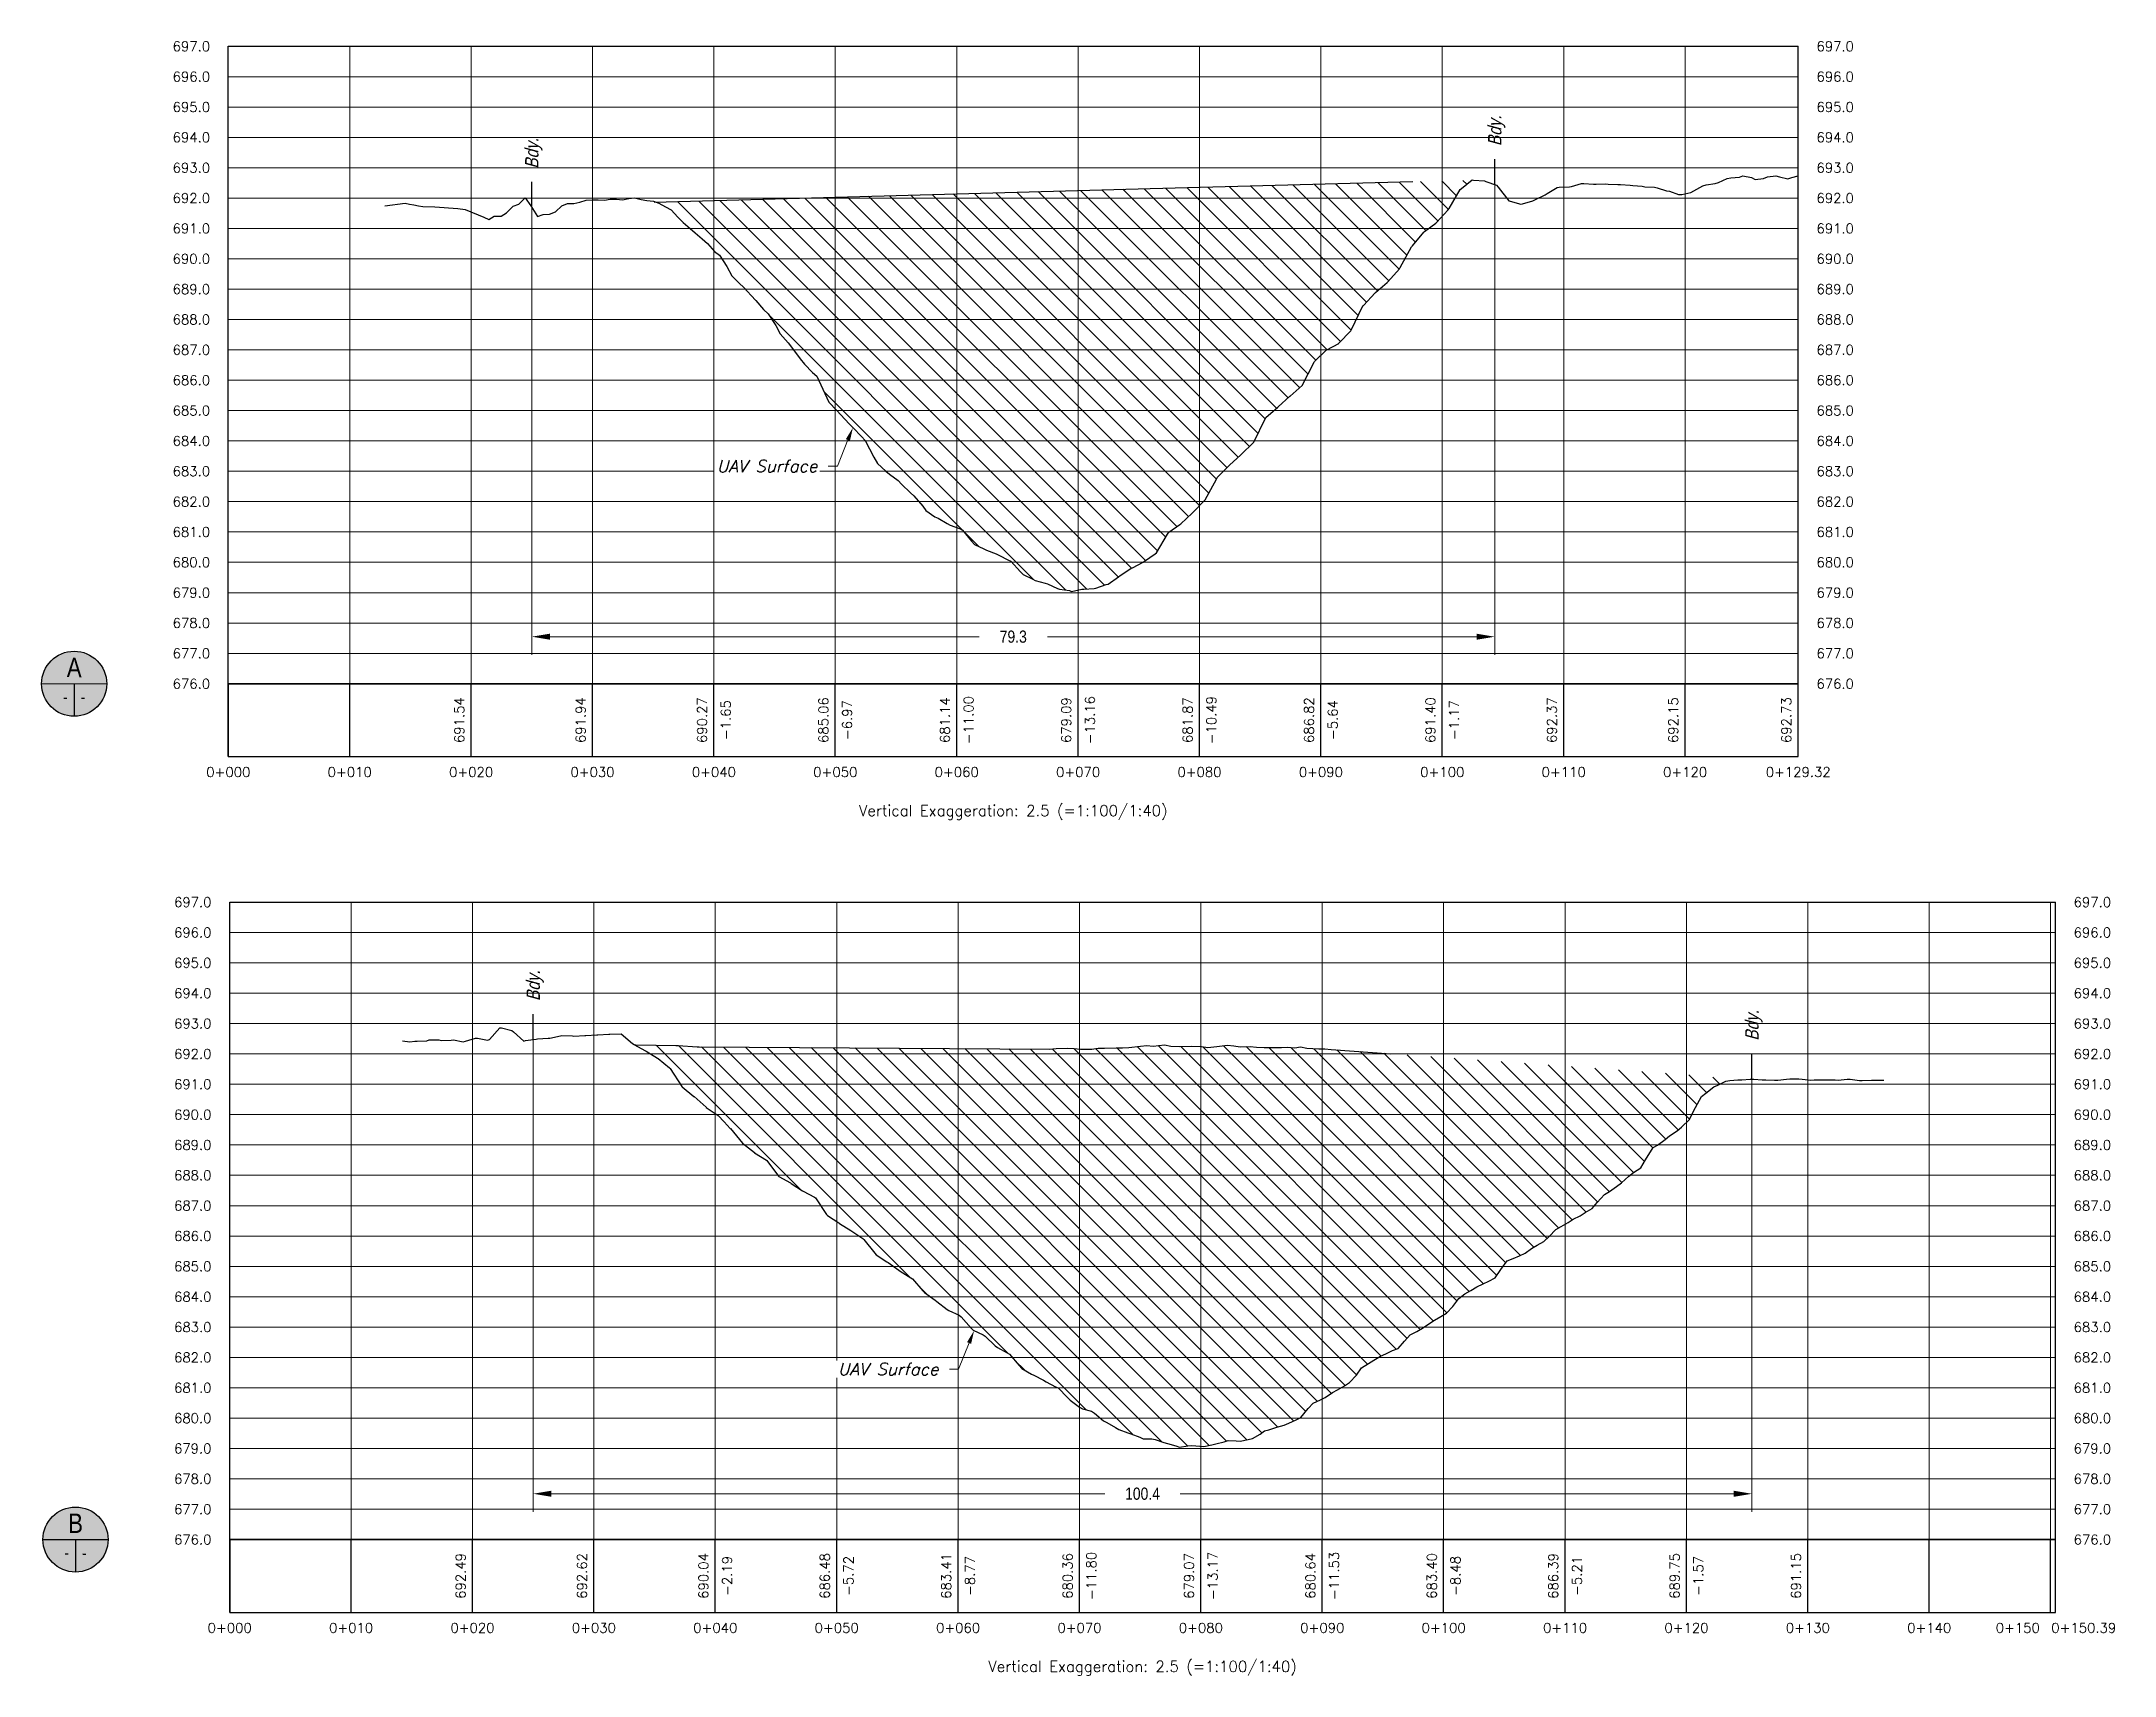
# Model space of a CAD drawing. Extents: x 568794 to 572742, y 6215751 to 6219176.
# Drawn here: x 570340.9 to 570511.6, y 6215913.1 to 6216047.6 of the extents above; entities that cross this region are included whole.
import ezdxf
from ezdxf import colors
from ezdxf.entities.mleader import LeaderData, LeaderLine
from ezdxf.enums import TextEntityAlignment as Align
from ezdxf.math import Vec2, Vec3

# ---------------------------------------------------------------- set-up
doc = ezdxf.new("R2010")
doc.units = 0
doc.header["$LTSCALE"] = 5
doc.header["$PDSIZE"] = 0.5
doc.linetypes.add('DASHED', pattern=[19.05, 12.7, -6.35])
doc.linetypes.add('foc-LSD', pattern=[8, 5, -3])
doc.layers.get('Defpoints').update_dxf_attribs({"color": 9})
for name, color, linetype in [('C-ROAD-CORR-PATT', 150, 'Continuous'), ('C-ROAD-PROF', 1, 'DASHED'), ('C-ROAD-PROF-GRID-MAJR', 8, 'Continuous'), ('C-ROAD-PROF-TEXT', 250, 'Continuous'), ('C-ROAD-PROF-TICK', 7, 'Continuous'), ('C-ROAD-PROF-TITL', 11, 'Continuous'), ('C-ROAD-PROF-TTLB', 5, 'Continuous'), ('M-DESIGN', 250, 'Continuous'), ('M-DETAILS', 250, 'Continuous')]:
    doc.layers.add(name, color=color, linetype=linetype)
doc.styles.add('mapping1', font='calibri.ttf')
doc.styles.add('SIMPLEX', font='ARIALN.TTF')
doc.styles.get("Standard").update_dxf_attribs({"font": 'ARIALN.TTF'})
doc.dimstyles.new('M-PROFILE', dxfattribs={"dimscale": 5, "dimtxt": 0.45, "dimasz": 0.4, "dimexe": 0.2, "dimexo": 0, "dimgap": 0.35, "dimtad": 0, "dimdec": 1, "dimzin": 0, "dimdsep": 46, "dimtxsty": 'SIMPLEX', "dimcen": 0.1, "dimclrd": 256, "dimclre": 256, "dimclrt": 256, "dimaunit": 1, "dimadec": 4, "dimazin": 0, "dimtfac": 0.06, "dimtdec": 1, "dimtofl": 0, "dimtmove": 0, "dimatfit": 1, "dimldrblk": 'NONE', "dimfxl": 0.2, "dimtolj": 1, "dimtzin": 0, "dimlwd": 15, "dimlwe": 15, "dimarcsym": 0})

msp = doc.modelspace()

# ---------------------------------------------------------------- texts
at = {"layer": 'C-ROAD-PROF-TEXT', "color": 250, "linetype": 'Continuous', "lineweight": -3, "char_height": 0.79964}
for s, insert, attachment_point in [('{\\Fsimplex.shx|c0;697.0}', (570354.768, 6216047.235), 6), ('{\\Fsimplex.shx|c0;\\C18;\\c0;697.0}', (570487.03, 6216047.235), 4), ('{\\Fsimplex.shx|c0;696.0}', (570354.768, 6216044.737), 6), ('{\\Fsimplex.shx|c0;\\C18;\\c0;696.0}', (570487.03, 6216044.737), 4), ('{\\Fsimplex.shx|c0;695.0}', (570354.768, 6216042.238), 6), ('{\\Fsimplex.shx|c0;\\C18;\\c0;695.0}', (570487.03, 6216042.238), 4), ('{\\Fsimplex.shx|c0;694.0}', (570354.768, 6216039.739), 6), ('{\\Fsimplex.shx|c0;\\C18;\\c0;694.0}', (570487.03, 6216039.739), 4), ('{\\Fsimplex.shx|c0;693.0}', (570354.768, 6216037.24), 6), ('{\\Fsimplex.shx|c0;\\C18;\\c0;693.0}', (570487.03, 6216037.24), 4), ('{\\Fsimplex.shx|c0;692.0}', (570354.768, 6216034.741), 6), ('{\\Fsimplex.shx|c0;\\C18;\\c0;692.0}', (570487.03, 6216034.741), 4), ('{\\Fsimplex.shx|c0;691.0}', (570354.768, 6216032.242), 6), ('{\\Fsimplex.shx|c0;\\C18;\\c0;691.0}', (570487.03, 6216032.242), 4), ('{\\Fsimplex.shx|c0;690.0}', (570354.768, 6216029.743), 6), ('{\\Fsimplex.shx|c0;\\C18;\\c0;690.0}', (570487.03, 6216029.743), 4), ('{\\Fsimplex.shx|c0;689.0}', (570354.768, 6216027.244), 6), ('{\\Fsimplex.shx|c0;\\C18;\\c0;689.0}', (570487.03, 6216027.244), 4), ('{\\Fsimplex.shx|c0;688.0}', (570354.768, 6216024.745), 6), ('{\\Fsimplex.shx|c0;\\C18;\\c0;688.0}', (570487.03, 6216024.745), 4), ('{\\Fsimplex.shx|c0;687.0}', (570354.768, 6216022.247), 6), ('{\\Fsimplex.shx|c0;\\C18;\\c0;687.0}', (570487.03, 6216022.247), 4), ('{\\Fsimplex.shx|c0;686.0}', (570354.768, 6216019.748), 6), ('{\\Fsimplex.shx|c0;\\C18;\\c0;686.0}', (570487.03, 6216019.748), 4), ('{\\Fsimplex.shx|c0;685.0}', (570354.768, 6216017.249), 6), ('{\\Fsimplex.shx|c0;\\C18;\\c0;685.0}', (570487.03, 6216017.249), 4), ('{\\Fsimplex.shx|c0;684.0}', (570354.768, 6216014.75), 6), ('{\\Fsimplex.shx|c0;\\C18;\\c0;684.0}', (570487.03, 6216014.75), 4), ('{\\Fsimplex.shx|c0;683.0}', (570354.768, 6216012.251), 6), ('{\\Fsimplex.shx|c0;\\C18;\\c0;683.0}', (570487.03, 6216012.251), 4), ('{\\Fsimplex.shx|c0;682.0}', (570354.768, 6216009.752), 6), ('{\\Fsimplex.shx|c0;\\C18;\\c0;682.0}', (570487.03, 6216009.752), 4), ('{\\Fsimplex.shx|c0;681.0}', (570354.768, 6216007.253), 6), ('{\\Fsimplex.shx|c0;\\C18;\\c0;681.0}', (570487.03, 6216007.253), 4), ('{\\Fsimplex.shx|c0;680.0}', (570354.768, 6216004.754), 6), ('{\\Fsimplex.shx|c0;\\C18;\\c0;680.0}', (570487.03, 6216004.754), 4), ('{\\Fsimplex.shx|c0;679.0}', (570354.768, 6216002.255), 6), ('{\\Fsimplex.shx|c0;\\C18;\\c0;679.0}', (570487.03, 6216002.255), 4), ('{\\Fsimplex.shx|c0;678.0}', (570354.768, 6215999.757), 6), ('{\\Fsimplex.shx|c0;\\C18;\\c0;678.0}', (570487.03, 6215999.757), 4), ('{\\Fsimplex.shx|c0;677.0}', (570354.768, 6215997.258), 6), ('{\\Fsimplex.shx|c0;\\C18;\\c0;677.0}', (570487.03, 6215997.258), 4), ('{\\Fsimplex.shx|c0;676.0}', (570354.768, 6215994.759), 6), ('{\\Fsimplex.shx|c0;\\C18;\\c0;676.0}', (570487.03, 6215994.759), 4), ('{\\Fsimplex.shx|c0;0+000}', (570356.268, 6215987.887), 2), ('{\\Fsimplex.shx|c0;0+010}', (570366.263, 6215987.887), 2), ('{\\Fsimplex.shx|c0;0+020}', (570376.259, 6215987.887), 2), ('{\\Fsimplex.shx|c0;0+030}', (570386.254, 6215987.887), 2), ('{\\Fsimplex.shx|c0;0+040}', (570396.25, 6215987.887), 2), ('{\\Fsimplex.shx|c0;0+050}', (570406.246, 6215987.887), 2), ('{\\Fsimplex.shx|c0;0+060}', (570416.241, 6215987.887), 2), ('{\\Fsimplex.shx|c0;0+070}', (570426.237, 6215987.887), 2), ('{\\Fsimplex.shx|c0;0+080}', (570436.232, 6215987.887), 2), ('{\\Fsimplex.shx|c0;0+090}', (570446.228, 6215987.887), 2), ('{\\Fsimplex.shx|c0;0+100}', (570456.223, 6215987.887), 2), ('{\\Fsimplex.shx|c0;0+110}', (570466.219, 6215987.887), 2), ('{\\Fsimplex.shx|c0;0+120}', (570476.214, 6215987.887), 2), ('{\\Fsimplex.shx|c0;0+129.32}', (570485.53, 6215987.887), 2), ('{\\Fsimplex.shx|c0;697.0}', (570354.881, 6215976.777), 6), ('{\\Fsimplex.shx|c0;\\C18;\\c0;697.0}', (570508.208, 6215976.777), 4), ('{\\Fsimplex.shx|c0;696.0}', (570354.881, 6215974.278), 6), ('{\\Fsimplex.shx|c0;\\C18;\\c0;696.0}', (570508.208, 6215974.278), 4), ('{\\Fsimplex.shx|c0;695.0}', (570354.881, 6215971.78), 6), ('{\\Fsimplex.shx|c0;\\C18;\\c0;695.0}', (570508.208, 6215971.78), 4), ('{\\Fsimplex.shx|c0;694.0}', (570354.881, 6215969.281), 6), ('{\\Fsimplex.shx|c0;\\C18;\\c0;694.0}', (570508.208, 6215969.281), 4), ('{\\Fsimplex.shx|c0;693.0}', (570354.881, 6215966.782), 6), ('{\\Fsimplex.shx|c0;\\C18;\\c0;693.0}', (570508.208, 6215966.782), 4), ('{\\Fsimplex.shx|c0;692.0}', (570354.881, 6215964.283), 6), ('{\\Fsimplex.shx|c0;\\C18;\\c0;692.0}', (570508.208, 6215964.283), 4), ('{\\Fsimplex.shx|c0;691.0}', (570354.881, 6215961.784), 6), ('{\\Fsimplex.shx|c0;\\C18;\\c0;691.0}', (570508.208, 6215961.784), 4), ('{\\Fsimplex.shx|c0;690.0}', (570354.881, 6215959.285), 6), ('{\\Fsimplex.shx|c0;\\C18;\\c0;690.0}', (570508.208, 6215959.285), 4), ('{\\Fsimplex.shx|c0;689.0}', (570354.881, 6215956.786), 6), ('{\\Fsimplex.shx|c0;\\C18;\\c0;689.0}', (570508.208, 6215956.786), 4), ('{\\Fsimplex.shx|c0;688.0}', (570354.881, 6215954.287), 6), ('{\\Fsimplex.shx|c0;\\C18;\\c0;688.0}', (570508.208, 6215954.287), 4), ('{\\Fsimplex.shx|c0;687.0}', (570354.881, 6215951.788), 6), ('{\\Fsimplex.shx|c0;\\C18;\\c0;687.0}', (570508.208, 6215951.788), 4), ('{\\Fsimplex.shx|c0;686.0}', (570354.881, 6215949.29), 6), ('{\\Fsimplex.shx|c0;\\C18;\\c0;686.0}', (570508.208, 6215949.29), 4), ('{\\Fsimplex.shx|c0;685.0}', (570354.881, 6215946.791), 6), ('{\\Fsimplex.shx|c0;\\C18;\\c0;685.0}', (570508.208, 6215946.791), 4), ('{\\Fsimplex.shx|c0;684.0}', (570354.881, 6215944.292), 6), ('{\\Fsimplex.shx|c0;\\C18;\\c0;684.0}', (570508.208, 6215944.292), 4), ('{\\Fsimplex.shx|c0;683.0}', (570354.881, 6215941.793), 6), ('{\\Fsimplex.shx|c0;\\C18;\\c0;683.0}', (570508.208, 6215941.793), 4), ('{\\Fsimplex.shx|c0;682.0}', (570354.881, 6215939.294), 6), ('{\\Fsimplex.shx|c0;\\C18;\\c0;682.0}', (570508.208, 6215939.294), 4), ('{\\Fsimplex.shx|c0;681.0}', (570354.881, 6215936.795), 6), ('{\\Fsimplex.shx|c0;\\C18;\\c0;681.0}', (570508.208, 6215936.795), 4), ('{\\Fsimplex.shx|c0;680.0}', (570354.881, 6215934.296), 6), ('{\\Fsimplex.shx|c0;\\C18;\\c0;680.0}', (570508.208, 6215934.296), 4), ('{\\Fsimplex.shx|c0;679.0}', (570354.881, 6215931.797), 6), ('{\\Fsimplex.shx|c0;\\C18;\\c0;679.0}', (570508.208, 6215931.797), 4), ('{\\Fsimplex.shx|c0;678.0}', (570354.881, 6215929.299), 6), ('{\\Fsimplex.shx|c0;\\C18;\\c0;678.0}', (570508.208, 6215929.299), 4), ('{\\Fsimplex.shx|c0;677.0}', (570354.881, 6215926.8), 6), ('{\\Fsimplex.shx|c0;\\C18;\\c0;677.0}', (570508.208, 6215926.8), 4), ('{\\Fsimplex.shx|c0;676.0}', (570354.881, 6215924.301), 6), ('{\\Fsimplex.shx|c0;\\C18;\\c0;676.0}', (570508.208, 6215924.301), 4), ('{\\Fsimplex.shx|c0;0+000}', (570356.381, 6215917.429), 2), ('{\\Fsimplex.shx|c0;0+010}', (570366.376, 6215917.429), 2), ('{\\Fsimplex.shx|c0;0+020}', (570376.372, 6215917.429), 2), ('{\\Fsimplex.shx|c0;0+030}', (570386.368, 6215917.429), 2), ('{\\Fsimplex.shx|c0;0+040}', (570396.363, 6215917.429), 2), ('{\\Fsimplex.shx|c0;0+050}', (570406.359, 6215917.429), 2), ('{\\Fsimplex.shx|c0;0+060}', (570416.354, 6215917.429), 2), ('{\\Fsimplex.shx|c0;0+070}', (570426.35, 6215917.429), 2), ('{\\Fsimplex.shx|c0;0+080}', (570436.345, 6215917.429), 2), ('{\\Fsimplex.shx|c0;0+090}', (570446.341, 6215917.429), 2), ('{\\Fsimplex.shx|c0;0+100}', (570456.336, 6215917.429), 2), ('{\\Fsimplex.shx|c0;0+110}', (570466.332, 6215917.429), 2), ('{\\Fsimplex.shx|c0;0+120}', (570476.327, 6215917.429), 2), ('{\\Fsimplex.shx|c0;0+130}', (570486.323, 6215917.429), 2), ('{\\Fsimplex.shx|c0;0+140}', (570496.318, 6215917.429), 2), ('{\\Fsimplex.shx|c0;0+150}', (570503.608, 6215917.429), 2), ('{\\Fsimplex.shx|c0;0+150.39}', (570509.038, 6215917.429), 2)]:
    msp.add_mtext(s, dxfattribs=dict(at, insert=insert, attachment_point=attachment_point))
at = {"layer": 'C-ROAD-PROF-TEXT', "color": 250, "linetype": 'Continuous', "lineweight": -3, "char_height": 0.79964, "rotation": 90}
for s, insert, attachment_point in [('{\\Fsimplex.shx|c0;691.54}', (570375.684, 6215991.76), 8), ('{\\Fsimplex.shx|c0;691.94}', (570385.68, 6215991.76), 8), ('{\\Fsimplex.shx|c0;690.27}', (570395.675, 6215991.76), 8), ('{\\Fsimplex.shx|c0;685.06}', (570405.671, 6215991.76), 8), ('{\\Fsimplex.shx|c0;681.14}', (570415.666, 6215991.76), 8), ('{\\Fsimplex.shx|c0;-11.00}', (570416.816, 6215991.76), 2), ('{\\Fsimplex.shx|c0;679.09}', (570425.662, 6215991.76), 8), ('{\\Fsimplex.shx|c0;-13.16}', (570426.811, 6215991.76), 2), ('{\\Fsimplex.shx|c0;681.87}', (570435.657, 6215991.76), 8), ('{\\Fsimplex.shx|c0;-10.49}', (570436.807, 6215991.76), 2), ('{\\Fsimplex.shx|c0;686.82}', (570445.653, 6215991.76), 8), ('{\\Fsimplex.shx|c0;691.40}', (570455.648, 6215991.76), 8), ('{\\Fsimplex.shx|c0;692.37}', (570465.644, 6215991.76), 8), ('{\\Fsimplex.shx|c0;692.15}', (570475.64, 6215991.76), 8), ('{\\Fsimplex.shx|c0;692.73}', (570484.955, 6215991.76), 8), ('{\\Fsimplex.shx|c0;-1.65}', (570396.825, 6215991.76), 2), ('{\\Fsimplex.shx|c0;-6.97}', (570406.82, 6215991.76), 2), ('{\\Fsimplex.shx|c0;-5.64}', (570446.802, 6215991.76), 2), ('{\\Fsimplex.shx|c0;-1.17}', (570456.798, 6215991.76), 2), ('{\\Fsimplex.shx|c0;692.49}', (570375.797, 6215921.302), 8), ('{\\Fsimplex.shx|c0;692.62}', (570385.793, 6215921.302), 8), ('{\\Fsimplex.shx|c0;690.04}', (570395.788, 6215921.302), 8), ('{\\Fsimplex.shx|c0;-2.19}', (570396.938, 6215921.302), 2), ('{\\Fsimplex.shx|c0;686.48}', (570405.784, 6215921.302), 8), ('{\\Fsimplex.shx|c0;-5.72}', (570406.933, 6215921.302), 2), ('{\\Fsimplex.shx|c0;683.41}', (570415.779, 6215921.302), 8), ('{\\Fsimplex.shx|c0;-8.77}', (570416.929, 6215921.302), 2), ('{\\Fsimplex.shx|c0;680.36}', (570425.775, 6215921.302), 8), ('{\\Fsimplex.shx|c0;-11.80}', (570426.924, 6215921.302), 2), ('{\\Fsimplex.shx|c0;679.07}', (570435.77, 6215921.302), 8), ('{\\Fsimplex.shx|c0;-13.17}', (570436.92, 6215921.302), 2), ('{\\Fsimplex.shx|c0;680.64}', (570445.766, 6215921.302), 8), ('{\\Fsimplex.shx|c0;-11.53}', (570446.915, 6215921.302), 2), ('{\\Fsimplex.shx|c0;683.40}', (570455.762, 6215921.302), 8), ('{\\Fsimplex.shx|c0;-8.48}', (570456.911, 6215921.302), 2), ('{\\Fsimplex.shx|c0;686.39}', (570465.757, 6215921.302), 8), ('{\\Fsimplex.shx|c0;-5.21}', (570466.907, 6215921.302), 2), ('{\\Fsimplex.shx|c0;689.75}', (570475.753, 6215921.302), 8), ('{\\Fsimplex.shx|c0;-1.57}', (570476.902, 6215921.302), 2), ('{\\Fsimplex.shx|c0;691.15}', (570485.748, 6215921.302), 8)]:
    msp.add_mtext(s, dxfattribs=dict(at, insert=insert, attachment_point=attachment_point))
at = {"layer": 'C-ROAD-PROF-TITL', "color": 250, "linetype": 'Continuous', "lineweight": -3, "char_height": 0.8996, "attachment_point": 2}
for insert in [(570420.899, 6215984.763), (570431.545, 6215914.305)]:
    msp.add_mtext('{\\Fsimplex.shx|c0;\\C18;\\c0;Vertical Exaggeration: 2.5 (=1:100/1:40)}', dxfattribs=dict(at, insert=insert))

# ---------------------------------------------------------------- blocks, each defined once
blk = doc.blocks.new('M-MATCH')
at = {"layer": 'M-DETAILS', "true_color": 0xffffff}
h = blk.add_hatch(color=7, dxfattribs=at)
h.dxf.hatch_style = 1
edge = h.paths.add_edge_path()
edge.add_arc((0, 0), 5.36, 0, 360)
at = {"layer": 'M-DETAILS', "flags": 128}
for points in [[(-5.36, 0), (5.36, 0)], [(0, 0), (0, -5.36)]]:
    blk.add_lwpolyline(points, dxfattribs=at)
at = {"layer": 'M-DETAILS'}
blk.add_circle((0, 0), 5.36, dxfattribs=at)
at = {"style": 'SIMPLEX'}
blk.add_attdef('A', text='', height=3.2, dxfattribs=at).set_placement((0, 2.68), align=Align.MIDDLE_CENTER)
blk.add_attdef('0', text='', height=2, dxfattribs=at).set_placement((-1.08, -2.18), align=Align.MIDDLE_RIGHT)
blk.add_attdef('0', text='', height=2, dxfattribs=at).set_placement((1.08, -2.18), align=Align.MIDDLE_LEFT)
blk = doc.blocks.new('M-FEATURE')
at = {"layer": 'M-DETAILS', "flags": 128}
blk.add_lwpolyline([(0, 0), (0, 4.19)], dxfattribs=at)
at = {"style": 'SIMPLEX', "oblique": 15}
blk.add_attdef('FEATURE', text='', height=2.2, rotation=90, dxfattribs=at).set_placement((0, 6.34), align=Align.MIDDLE_LEFT)
blk = doc.blocks.new('*D440')
at = {"layer": 'Defpoints', "color": 0, "transparency": 16777216}
for p in [(570381.37, 6215965.47), (570481.72, 6215962.2), (570481.72, 6215928.07)]:
    blk.add_point(p, dxfattribs=at)
at = {"layer": 'M-DETAILS', "linetype": 'Continuous', "lineweight": 15, "transparency": 16777216}
for p, q in [((570381.37, 6215965.47), (570381.37, 6215926.57)), ((570481.72, 6215962.2), (570481.72, 6215926.57)), ((570382.87, 6215928.07), (570428.45, 6215928.07)), ((570480.22, 6215928.07), (570434.64, 6215928.07))]:
    blk.add_line(p, q, dxfattribs=at)
at = {"layer": 'M-DETAILS', "transparency": 16777216}
for points in [[(570382.87, 6215928.32), (570382.87, 6215927.82), (570381.37, 6215928.07)], [(570480.22, 6215928.32), (570480.22, 6215927.82), (570481.72, 6215928.07)]]:
    blk.add_solid(points, dxfattribs=at)
at = {"layer": 'M-DETAILS', "lineweight": 20, "transparency": 16777216, "insert": (570431.54, 6215928.07), "char_height": 1, "attachment_point": 5, "style": 'SIMPLEX'}
blk.add_mtext('\\A1;100.4', dxfattribs=at)
blk = doc.blocks.new('_None')
blk = doc.blocks.new('*D441')
at = {"layer": 'Defpoints', "color": 0, "transparency": 16777216}
for p in [(570460.54, 6216035.85), (570381.26, 6216033.99), (570460.54, 6215998.63)]:
    blk.add_point(p, dxfattribs=at)
at = {"layer": 'M-DETAILS', "linetype": 'Continuous', "lineweight": 15, "transparency": 16777216}
for p, q in [((570460.54, 6216035.85), (570460.54, 6215997.13)), ((570381.26, 6216033.99), (570381.26, 6215997.13)), ((570382.76, 6215998.63), (570418.09, 6215998.63)), ((570459.04, 6215998.63), (570423.71, 6215998.63))]:
    blk.add_line(p, q, dxfattribs=at)
at = {"layer": 'M-DETAILS', "transparency": 16777216}
for points in [[(570382.76, 6215998.88), (570382.76, 6215998.38), (570381.26, 6215998.63)], [(570459.04, 6215998.88), (570459.04, 6215998.38), (570460.54, 6215998.63)]]:
    blk.add_solid(points, dxfattribs=at)
at = {"layer": 'M-DETAILS', "lineweight": 20, "transparency": 16777216, "insert": (570420.9, 6215998.63), "char_height": 1, "attachment_point": 5, "style": 'SIMPLEX'}
blk.add_mtext('\\A1;79.3', dxfattribs=at)

# ---------------------------------------------------------------- dimensions: what is measured, and where the dimension line sits
at = {"layer": 'M-DETAILS', "lineweight": 20}
for base, p1, p2, picture, middle in [((570460.541, 6215998.632), (570381.257, 6216033.986), (570460.541, 6216035.849), '*D441', (570420.899, 6215998.632)), ((570481.7198, 6215928.0701), (570381.3697, 6215965.4652), (570481.7198, 6215962.1976), '*D440', (570431.5448, 6215928.0701))]:
    dim = msp.add_linear_dim(base=base, p1=p1, p2=p2, dimstyle='M-PROFILE', override={"dimtxt": 0.2, "dimasz": 0.3, "dimexe": 0.3}, dxfattribs=at)
    dim.commit()
    dim.dimension.update_dxf_attribs({"geometry": picture, "text_midpoint": middle})

# ---------------------------------------------------------------- hatches: boundary and pattern name
at = {"layer": 'C-ROAD-CORR-PATT', "linetype": 'Continuous', "lineweight": 15, "true_color": 0xffc6b3}
h = msp.add_hatch(dxfattribs=at)
h.set_pattern_fill('ANSI31', color=31, scale=0.399822, angle=90, style=0)
h.set_pattern_definition([(135, (570391.5014, 6216034.4019), (-0.897625, -0.897625), [])])
h.paths.add_polyline_path([(570391.501, 6216034.402), (570432.159, 6216035.529), (570458.676, 6216036.221), (570457.792, 6216035.525), (570457.691, 6216035.44), (570456.784, 6216033.889), (570456.691, 6216033.733), (570455.776, 6216032.772), (570455.691, 6216032.683), (570454.768, 6216031.992), (570454.692, 6216031.927), (570453.76, 6216030.807), (570453.692, 6216030.728), (570452.752, 6216029.021), (570452.693, 6216028.915), (570451.744, 6216027.839), (570451.693, 6216027.788), (570450.736, 6216026.975), (570450.693, 6216026.93), (570449.728, 6216025.902), (570449.694, 6216025.869), (570448.72, 6216023.865), (570448.694, 6216023.821), (570447.712, 6216022.788), (570447.695, 6216022.77), (570446.704, 6216022.253), (570446.695, 6216022.245), (570445.696, 6216021.284), (570445.696, 6216021.284), (570445.666, 6216021.225), (570444.696, 6216019.305), (570444.688, 6216019.3), (570443.696, 6216018.44), (570443.68, 6216018.426), (570442.697, 6216017.566), (570442.672, 6216017.54), (570441.697, 6216016.68), (570441.664, 6216016.609), (570440.698, 6216014.646), (570440.656, 6216014.604), (570439.698, 6216013.656), (570439.648, 6216013.604), (570438.698, 6216012.753), (570438.64, 6216012.705), (570437.699, 6216011.743), (570437.632, 6216011.612), (570436.699, 6216009.894), (570436.624, 6216009.826), (570435.7, 6216008.883), (570435.616, 6216008.803), (570434.7, 6216007.936), (570434.608, 6216007.858), (570433.7, 6216007.229), (570433.6, 6216007.073), (570432.701, 6216005.528), (570432.592, 6216005.466), (570431.701, 6216004.852), (570431.584, 6216004.772), (570430.702, 6216004.305), (570430.576, 6216004.235), (570429.702, 6216003.674), (570429.568, 6216003.57), (570428.703, 6216002.959), (570428.56, 6216002.92), (570427.703, 6216002.639), (570427.552, 6216002.599), (570426.703, 6216002.548), (570426.544, 6216002.531), (570425.704, 6216002.362), (570425.536, 6216002.444), (570424.704, 6216002.557), (570424.528, 6216002.597), (570423.705, 6216002.996), (570423.52, 6216003.045), (570422.705, 6216003.267), (570422.512, 6216003.36), (570421.705, 6216003.755), (570421.504, 6216003.979), (570420.706, 6216004.853), (570420.496, 6216004.93), (570419.706, 6216005.354), (570419.488, 6216005.459), (570418.707, 6216005.746), (570418.48, 6216005.857), (570417.707, 6216006.208), (570417.472, 6216006.49), (570416.707, 6216007.389), (570416.464, 6216007.531), (570415.708, 6216007.806), (570415.456, 6216007.937), (570414.708, 6216008.401), (570414.448, 6216008.507), (570413.709, 6216009.02), (570413.44, 6216009.38), (570412.709, 6216010.241), (570412.432, 6216010.474), (570411.709, 6216011.202), (570411.424, 6216011.496), (570410.71, 6216011.999), (570410.415, 6216012.259), (570409.71, 6216012.887), (570409.407, 6216013.425), (570408.711, 6216014.778), (570408.399, 6216015.124), (570407.711, 6216015.834), (570407.391, 6216016.143), (570406.712, 6216016.904), (570406.383, 6216017.25), (570405.712, 6216017.927), (570405.375, 6216018.647), (570404.712, 6216020.092), (570404.367, 6216020.393), (570403.713, 6216021.078), (570403.359, 6216021.511), (570402.713, 6216022.347), (570402.351, 6216022.827), (570401.714, 6216023.568), (570401.343, 6216024.259), (570400.714, 6216025.212), (570400.335, 6216025.569), (570399.714, 6216026.307), (570399.327, 6216026.727), (570398.715, 6216027.391), (570398.319, 6216027.747), (570397.715, 6216028.338), (570397.311, 6216029.106), (570396.716, 6216030.052), (570396.303, 6216030.354), (570395.716, 6216031.002), (570395.295, 6216031.393), (570394.716, 6216031.869), (570394.287, 6216032.244), (570393.717, 6216032.734), (570393.279, 6216033.176), (570392.717, 6216033.779), (570392.271, 6216034.022), (570391.718, 6216034.322)])
at = {"layer": 'C-ROAD-CORR-PATT', "linetype": 'Continuous', "lineweight": 15, "true_color": 0xb3daff}
h = msp.add_hatch(dxfattribs=at)
h.set_pattern_fill('ANSI31', color=141, scale=0.399822, style=0)
h.set_pattern_definition([(45, (570391.3202, 6216034.3969), (-0.8976, 0.8976), [])])
h.paths.add_polyline_path([(570391.32, 6216034.397), (570391.32, 6216034.469), (570391.501, 6216034.402)])
at = {"layer": 'C-ROAD-CORR-PATT', "linetype": 'Continuous', "lineweight": 15, "true_color": 0xffc6b3}
h = msp.add_hatch(dxfattribs=at)
h.set_pattern_fill('ANSI31', color=31, scale=0.399822, angle=90, style=0)
h.set_pattern_definition([(135, (570389.6137, 6215965.0815), (-0.897625, -0.897625), [])])
h.paths.add_polyline_path([(570389.614, 6215965.082), (570389.614, 6215965.107), (570389.695, 6215965.058), (570389.74, 6215965.038), (570389.809, 6215965.018), (570393.114, 6215964.964), (570393.32, 6215964.964), (570394.882, 6215964.852), (570395.027, 6215964.856), (570423.912, 6215964.675), (570424.433, 6215964.74), (570425.385, 6215964.758), (570425.906, 6215964.722), (570426.426, 6215964.674), (570427.379, 6215964.686), (570427.9, 6215964.768), (570428.42, 6215964.759), (570429.373, 6215964.774), (570429.894, 6215964.784), (570430.414, 6215964.809), (570431.367, 6215964.907), (570431.887, 6215964.978), (570432.407, 6215964.921), (570433.362, 6215965.021), (570433.881, 6215964.929), (570434.621, 6215964.891), (570435.576, 6215964.915), (570436.394, 6215964.883), (570436.913, 6215964.805), (570437.663, 6215964.905), (570438.55, 6215964.989), (570439.069, 6215964.948), (570439.587, 6215964.876), (570440.415, 6215964.906), (570440.933, 6215964.831), (570441.551, 6215964.82), (570442.505, 6215964.823), (570442.988, 6215964.822), (570443.472, 6215964.825), (570444.068, 6215964.771), (570444.552, 6215964.863), (570445.068, 6215964.755), (570445.553, 6215964.717), (570446.068, 6215964.697), (570446.553, 6215964.701), (570447.068, 6215964.64), (570478.23, 6215962.431), (570479.196, 6215962.245), (570479.235, 6215962.237), (570480.458, 6215962.17), (570480.529, 6215962.14), (570480.538, 6215962.14), (570480.546, 6215962.138), (570479.893, 6215962.099), (570479.57, 6215962.039), (570478.901, 6215961.716), (570478.571, 6215961.586), (570477.91, 6215961.048), (570477.571, 6215960.789), (570476.919, 6215959.558), (570476.572, 6215958.888), (570475.927, 6215958.265), (570475.572, 6215957.956), (570474.936, 6215957.54), (570474.572, 6215957.235), (570473.944, 6215956.765), (570473.573, 6215956.579), (570472.953, 6215955.576), (570472.573, 6215954.914), (570471.961, 6215954.516), (570471.574, 6215954.206), (570470.97, 6215953.681), (570470.574, 6215953.362), (570469.978, 6215952.962), (570469.575, 6215952.708), (570468.987, 6215952.039), (570468.575, 6215951.561), (570467.995, 6215951.213), (570467.575, 6215950.965), (570467.004, 6215950.68), (570466.576, 6215950.41), (570466.012, 6215950.078), (570465.576, 6215949.839), (570465.021, 6215949.261), (570464.577, 6215948.838), (570464.029, 6215948.542), (570463.577, 6215948.25), (570463.038, 6215947.877), (570462.577, 6215947.651), (570462.046, 6215947.438), (570461.578, 6215947.245), (570461.055, 6215946.545), (570460.578, 6215945.85), (570460.063, 6215945.567), (570459.579, 6215945.345), (570459.072, 6215945.099), (570458.579, 6215944.798), (570458.08, 6215944.518), (570457.58, 6215944.157), (570457.089, 6215943.481), (570456.58, 6215942.937), (570456.097, 6215942.668), (570455.58, 6215942.37), (570455.106, 6215942.074), (570454.581, 6215941.712), (570454.114, 6215941.431), (570453.581, 6215941.143), (570453.123, 6215940.645), (570452.582, 6215940.034), (570452.132, 6215939.866), (570451.582, 6215939.58), (570451.14, 6215939.388), (570450.582, 6215939.081), (570450.149, 6215938.79), (570449.583, 6215938.429), (570449.157, 6215937.847), (570448.583, 6215937.217), (570448.166, 6215936.962), (570447.584, 6215936.633), (570447.174, 6215936.415), (570446.584, 6215936.008), (570446.183, 6215935.803), (570445.584, 6215935.539), (570445.191, 6215935.091), (570444.585, 6215934.338), (570444.2, 6215934.17), (570443.585, 6215933.878), (570443.208, 6215933.721), (570442.586, 6215933.552), (570441.953, 6215933.329), (570441.586, 6215933.255), (570441.225, 6215932.989), (570440.587, 6215932.615), (570440.234, 6215932.54), (570439.587, 6215932.412), (570439.242, 6215932.431), (570438.587, 6215932.446), (570438.251, 6215932.348), (570437.588, 6215932.193), (570437.259, 6215932.086), (570436.588, 6215931.967), (570436.268, 6215931.986), (570435.589, 6215932.056), (570435.276, 6215932.028), (570434.589, 6215931.902), (570434.285, 6215932.01), (570433.589, 6215932.219), (570433.293, 6215932.301), (570432.59, 6215932.548), (570432.302, 6215932.58), (570431.59, 6215932.588), (570431.31, 6215932.719), (570430.591, 6215933.014), (570430.319, 6215933.095), (570429.591, 6215933.351), (570429.327, 6215933.519), (570428.591, 6215933.925), (570428.336, 6215934.07), (570427.592, 6215934.712), (570427.345, 6215934.858), (570426.592, 6215935.057), (570426.353, 6215935.194), (570425.593, 6215935.78), (570425.362, 6215936.005), (570424.593, 6215936.781), (570424.37, 6215936.887), (570423.594, 6215937.283), (570423.379, 6215937.427), (570422.594, 6215937.826), (570422.387, 6215937.915), (570421.594, 6215938.384), (570421.396, 6215938.628), (570420.595, 6215939.55), (570420.404, 6215939.675), (570419.595, 6215940.122), (570419.413, 6215940.245), (570418.596, 6215941.052), (570418.421, 6215941.157), (570417.596, 6215941.538), (570417.43, 6215941.7), (570416.596, 6215942.636), (570416.438, 6215942.77), (570415.597, 6215943.15), (570415.447, 6215943.242), (570414.597, 6215943.905), (570414.455, 6215944.013), (570413.598, 6215944.637), (570413.464, 6215944.782), (570412.598, 6215945.755), (570412.472, 6215945.851), (570411.598, 6215946.4), (570411.481, 6215946.473), (570410.599, 6215947.115), (570410.489, 6215947.165), (570409.599, 6215947.746), (570409.498, 6215947.889), (570408.6, 6215949.012), (570408.506, 6215949.077), (570407.6, 6215949.697), (570407.515, 6215949.746), (570406.601, 6215950.311), (570406.523, 6215950.378), (570405.601, 6215950.975), (570405.532, 6215951.058), (570404.601, 6215952.447), (570404.541, 6215952.491), (570403.602, 6215952.98), (570403.549, 6215953.002), (570402.602, 6215953.625), (570402.558, 6215953.658), (570401.603, 6215954.183), (570401.566, 6215954.228), (570400.603, 6215955.503), (570400.575, 6215955.523), (570399.603, 6215956.14), (570399.583, 6215956.155), (570398.604, 6215956.936), (570398.592, 6215956.946), (570397.604, 6215958.146), (570397.6, 6215958.151), (570397.096, 6215958.693), (570396.609, 6215959.216), (570396.605, 6215959.222), (570395.617, 6215959.877), (570395.605, 6215959.887), (570394.626, 6215960.767), (570394.606, 6215960.783), (570393.634, 6215961.579), (570393.606, 6215961.6), (570392.643, 6215963.094), (570392.606, 6215963.148), (570391.651, 6215963.902), (570391.607, 6215963.932), (570390.66, 6215964.502), (570390.607, 6215964.539), (570389.668, 6215965.05)])

# ---------------------------------------------------------------- linework, layer by layer
at = {"layer": 'C-ROAD-PROF', "color": 250, "linetype": 'foc-LSD', "lineweight": -3, "ltscale": 2.5, "flags": 128}
for points in [[(570391.32, 6216034.397), (570432.159, 6216035.529), (570458.849, 6216036.225)], [(570389.614, 6215965.107), (570389.695, 6215965.058), (570389.74, 6215965.038), (570389.809, 6215965.018), (570393.114, 6215964.964), (570393.32, 6215964.964), (570394.882, 6215964.852), (570395.027, 6215964.856), (570423.912, 6215964.675), (570424.433, 6215964.74), (570425.385, 6215964.758), (570425.906, 6215964.722), (570426.426, 6215964.674), (570427.379, 6215964.686), (570427.9, 6215964.768), (570428.42, 6215964.759), (570429.373, 6215964.774), (570429.894, 6215964.784), (570430.414, 6215964.809), (570431.367, 6215964.907), (570431.887, 6215964.978), (570432.407, 6215964.921), (570433.362, 6215965.021), (570433.881, 6215964.929), (570434.621, 6215964.891), (570435.576, 6215964.915), (570436.394, 6215964.883), (570436.913, 6215964.805), (570437.663, 6215964.905), (570438.55, 6215964.989), (570439.069, 6215964.948), (570439.587, 6215964.876), (570440.415, 6215964.906), (570440.933, 6215964.831), (570441.551, 6215964.82), (570442.505, 6215964.823), (570442.988, 6215964.822), (570443.472, 6215964.825), (570444.068, 6215964.771), (570444.552, 6215964.863), (570445.068, 6215964.755), (570445.553, 6215964.717), (570446.068, 6215964.697), (570446.553, 6215964.701), (570447.068, 6215964.64), (570478.23, 6215962.431), (570479.196, 6215962.245), (570479.235, 6215962.237), (570480.458, 6215962.17), (570480.529, 6215962.14), (570480.538, 6215962.14), (570480.558, 6215962.134)]]:
    msp.add_lwpolyline(points, dxfattribs=at)
at = {"layer": 'C-ROAD-PROF-GRID-MAJR', "color": 254, "linetype": 'Continuous', "lineweight": 15, "true_color": 0xcccccc}
for p, q in [((570356.268, 6216047.235), (570485.53, 6216047.235)), ((570356.268, 6215994.759), (570356.268, 6216047.235)), ((570366.263, 6215994.759), (570366.263, 6216047.235)), ((570376.259, 6215994.759), (570376.259, 6216047.235)), ((570386.254, 6215994.759), (570386.254, 6216047.235)), ((570396.25, 6215994.759), (570396.25, 6216047.235)), ((570406.246, 6215994.759), (570406.246, 6216047.235)), ((570416.241, 6215994.759), (570416.241, 6216047.235)), ((570426.237, 6215994.759), (570426.237, 6216047.235)), ((570436.232, 6215994.759), (570436.232, 6216047.235)), ((570446.228, 6215994.759), (570446.228, 6216047.235)), ((570456.223, 6215994.759), (570456.223, 6216047.235)), ((570466.219, 6215994.759), (570466.219, 6216047.235)), ((570476.214, 6215994.759), (570476.214, 6216047.235)), ((570485.53, 6215994.759), (570485.53, 6216047.235)), ((570356.268, 6216044.737), (570485.53, 6216044.737)), ((570356.268, 6216042.238), (570485.53, 6216042.238)), ((570356.268, 6216039.739), (570485.53, 6216039.739)), ((570356.268, 6216037.24), (570485.53, 6216037.24)), ((570356.268, 6216034.741), (570485.53, 6216034.741)), ((570356.268, 6216032.242), (570485.53, 6216032.242)), ((570356.268, 6216029.743), (570485.53, 6216029.743)), ((570356.268, 6216027.244), (570485.53, 6216027.244)), ((570356.268, 6216024.745), (570485.53, 6216024.745)), ((570356.268, 6216022.247), (570485.53, 6216022.247)), ((570356.268, 6216019.748), (570485.53, 6216019.748)), ((570356.268, 6216017.249), (570485.53, 6216017.249)), ((570356.268, 6216014.75), (570485.53, 6216014.75)), ((570356.268, 6216012.251), (570485.53, 6216012.251)), ((570356.268, 6216009.752), (570485.53, 6216009.752)), ((570356.268, 6216007.253), (570485.53, 6216007.253)), ((570356.268, 6216004.754), (570485.53, 6216004.754)), ((570356.268, 6216002.255), (570485.53, 6216002.255)), ((570356.268, 6215999.757), (570485.53, 6215999.757)), ((570356.268, 6215997.258), (570485.53, 6215997.258)), ((570356.268, 6215994.759), (570485.53, 6215994.759)), ((570356.381, 6215976.777), (570506.709, 6215976.777)), ((570356.381, 6215924.301), (570356.381, 6215976.777)), ((570366.376, 6215924.301), (570366.376, 6215976.777)), ((570376.372, 6215924.301), (570376.372, 6215976.777)), ((570386.368, 6215924.301), (570386.368, 6215976.777)), ((570396.363, 6215924.301), (570396.363, 6215976.777)), ((570406.359, 6215924.301), (570406.359, 6215976.777)), ((570416.354, 6215924.301), (570416.354, 6215976.777)), ((570426.35, 6215924.301), (570426.35, 6215976.777)), ((570436.345, 6215924.301), (570436.345, 6215976.777)), ((570446.341, 6215924.301), (570446.341, 6215976.777)), ((570456.336, 6215924.301), (570456.336, 6215976.777)), ((570466.332, 6215924.301), (570466.332, 6215976.777)), ((570476.327, 6215924.301), (570476.327, 6215976.777)), ((570486.323, 6215924.301), (570486.323, 6215976.777)), ((570496.318, 6215924.301), (570496.318, 6215976.777)), ((570506.314, 6215924.301), (570506.314, 6215976.777)), ((570506.709, 6215924.301), (570506.709, 6215976.777)), ((570356.381, 6215974.278), (570506.709, 6215974.278)), ((570356.381, 6215971.78), (570506.709, 6215971.78)), ((570356.381, 6215969.281), (570506.709, 6215969.281)), ((570356.381, 6215966.782), (570506.709, 6215966.782)), ((570356.381, 6215964.283), (570506.709, 6215964.283)), ((570356.381, 6215961.784), (570506.709, 6215961.784)), ((570356.381, 6215959.285), (570506.709, 6215959.285)), ((570356.381, 6215956.786), (570506.709, 6215956.786)), ((570356.381, 6215954.287), (570506.709, 6215954.287)), ((570356.381, 6215951.788), (570506.709, 6215951.788)), ((570356.381, 6215949.29), (570506.709, 6215949.29)), ((570356.381, 6215946.791), (570506.709, 6215946.791)), ((570356.381, 6215944.292), (570506.709, 6215944.292)), ((570356.381, 6215941.793), (570506.709, 6215941.793)), ((570356.381, 6215939.294), (570506.709, 6215939.294)), ((570356.381, 6215936.795), (570506.709, 6215936.795)), ((570356.381, 6215934.296), (570506.709, 6215934.296)), ((570356.381, 6215931.797), (570506.709, 6215931.797)), ((570356.381, 6215929.299), (570506.709, 6215929.299)), ((570356.381, 6215926.8), (570506.709, 6215926.8)), ((570356.381, 6215924.301), (570506.709, 6215924.301))]:
    msp.add_line(p, q, dxfattribs=at)
at = {"layer": 'C-ROAD-PROF-TICK', "color": 250, "linetype": 'Continuous', "lineweight": -3}
for p, q in [((570356.268, 6215988.762), (570356.268, 6215994.759)), ((570366.263, 6215988.762), (570366.263, 6215994.759)), ((570376.259, 6215988.762), (570376.259, 6215994.759)), ((570386.254, 6215988.762), (570386.254, 6215994.759)), ((570396.25, 6215988.762), (570396.25, 6215994.759)), ((570406.246, 6215988.762), (570406.246, 6215994.759)), ((570416.241, 6215988.762), (570416.241, 6215994.759)), ((570426.237, 6215988.762), (570426.237, 6215994.759)), ((570436.232, 6215988.762), (570436.232, 6215994.759)), ((570446.228, 6215988.762), (570446.228, 6215994.759)), ((570456.223, 6215988.762), (570456.223, 6215994.759)), ((570466.219, 6215988.762), (570466.219, 6215994.759)), ((570476.214, 6215988.762), (570476.214, 6215994.759)), ((570485.53, 6215988.762), (570485.53, 6215994.759)), ((570356.381, 6215918.303), (570356.381, 6215924.301)), ((570366.376, 6215918.303), (570366.376, 6215924.301)), ((570376.372, 6215918.303), (570376.372, 6215924.301)), ((570386.368, 6215918.303), (570386.368, 6215924.301)), ((570396.363, 6215918.303), (570396.363, 6215924.301)), ((570406.359, 6215918.303), (570406.359, 6215924.301)), ((570416.354, 6215918.303), (570416.354, 6215924.301)), ((570426.35, 6215918.303), (570426.35, 6215924.301)), ((570436.345, 6215918.303), (570436.345, 6215924.301)), ((570446.341, 6215918.303), (570446.341, 6215924.301)), ((570456.336, 6215918.303), (570456.336, 6215924.301)), ((570466.332, 6215918.303), (570466.332, 6215924.301)), ((570476.327, 6215918.303), (570476.327, 6215924.301)), ((570486.323, 6215918.303), (570486.323, 6215924.301)), ((570496.318, 6215918.303), (570496.318, 6215924.301)), ((570506.314, 6215918.303), (570506.314, 6215924.301)), ((570506.709, 6215918.303), (570506.709, 6215924.301))]:
    msp.add_line(p, q, dxfattribs=at)
at = {"layer": 'C-ROAD-PROF-TTLB', "color": 250, "linetype": 'Continuous', "lineweight": -3}
for p, q in [((570356.268, 6215994.759), (570356.268, 6216047.235)), ((570356.268, 6216047.235), (570485.53, 6216047.235)), ((570485.53, 6215994.759), (570485.53, 6216047.235)), ((570356.268, 6215994.759), (570485.53, 6215994.759)), ((570356.381, 6215924.301), (570356.381, 6215976.777)), ((570356.381, 6215976.777), (570506.709, 6215976.777)), ((570506.709, 6215924.301), (570506.709, 6215976.777)), ((570356.381, 6215924.301), (570506.709, 6215924.301))]:
    msp.add_line(p, q, dxfattribs=at)
for points in [[(570356.268, 6215988.762), (570485.53, 6215988.762), (570485.53, 6215994.759), (570356.268, 6215994.759)], [(570356.381, 6215918.303), (570506.709, 6215918.303), (570506.709, 6215924.301), (570356.381, 6215924.301)]]:
    msp.add_3dface(points, dxfattribs=at)
at = {"layer": 'M-DESIGN', "color": 250, "linetype": 'Continuous', "lineweight": -3, "ltscale": 1.5, "flags": 128}
for points in [[(570369.152, 6216034.09), (570370.826, 6216034.313), (570371.191, 6216034.243), (570371.554, 6216034.172), (570371.918, 6216034.097), (570372.28, 6216034.057), (570373.278, 6216034.02), (570375.156, 6216033.889), (570375.758, 6216033.794), (570377.295, 6216033.165), (570377.723, 6216032.982), (570378.159, 6216033.256), (570378.723, 6216033.244), (570379.167, 6216033.537), (570379.723, 6216034.076), (570380.175, 6216034.242), (570380.722, 6216034.752), (570381.183, 6216034.107), (570381.722, 6216033.216), (570382.191, 6216033.378), (570382.721, 6216033.413), (570383.199, 6216033.601), (570383.721, 6216034.103), (570384.207, 6216034.288), (570384.721, 6216034.289), (570385.215, 6216034.403), (570385.72, 6216034.562), (570386.223, 6216034.585), (570386.72, 6216034.584), (570387.231, 6216034.575), (570387.719, 6216034.647), (570388.239, 6216034.642), (570388.719, 6216034.609), (570389.247, 6216034.701), (570389.719, 6216034.771), (570390.255, 6216034.615), (570390.718, 6216034.543), (570391.263, 6216034.49), (570391.718, 6216034.322), (570392.271, 6216034.022), (570392.717, 6216033.779), (570393.279, 6216033.176), (570393.717, 6216032.734), (570394.287, 6216032.244), (570394.716, 6216031.869), (570395.295, 6216031.393), (570395.716, 6216031.002), (570396.303, 6216030.354), (570396.716, 6216030.052), (570397.311, 6216029.106), (570397.715, 6216028.338), (570398.319, 6216027.747), (570398.715, 6216027.391), (570399.327, 6216026.727), (570399.714, 6216026.307), (570400.335, 6216025.569), (570400.714, 6216025.212), (570401.343, 6216024.259), (570401.714, 6216023.568), (570402.351, 6216022.827), (570402.713, 6216022.347), (570403.359, 6216021.511), (570403.713, 6216021.078), (570404.367, 6216020.393), (570404.712, 6216020.092), (570405.375, 6216018.647), (570405.712, 6216017.927), (570406.383, 6216017.25), (570406.712, 6216016.904), (570407.391, 6216016.143), (570407.711, 6216015.834), (570408.399, 6216015.124), (570408.711, 6216014.778), (570409.407, 6216013.425), (570409.71, 6216012.887), (570410.415, 6216012.259), (570410.71, 6216011.999), (570411.424, 6216011.496), (570411.709, 6216011.202), (570412.432, 6216010.474), (570412.709, 6216010.241), (570413.44, 6216009.38), (570413.709, 6216009.02), (570414.448, 6216008.507), (570414.708, 6216008.401), (570415.456, 6216007.937), (570415.708, 6216007.806), (570416.464, 6216007.531), (570416.707, 6216007.389), (570417.472, 6216006.49), (570417.707, 6216006.208), (570418.48, 6216005.857), (570418.707, 6216005.746), (570419.488, 6216005.459), (570419.706, 6216005.354), (570420.496, 6216004.93), (570420.706, 6216004.853), (570421.504, 6216003.979), (570421.705, 6216003.755), (570422.512, 6216003.36), (570422.705, 6216003.267), (570423.52, 6216003.045), (570423.705, 6216002.996), (570424.528, 6216002.597), (570424.704, 6216002.557), (570425.536, 6216002.444), (570425.704, 6216002.362), (570426.544, 6216002.531), (570426.703, 6216002.548), (570427.552, 6216002.599), (570427.703, 6216002.639), (570428.56, 6216002.92), (570428.703, 6216002.959), (570429.568, 6216003.57), (570429.702, 6216003.674), (570430.576, 6216004.235), (570430.702, 6216004.305), (570431.584, 6216004.772), (570431.701, 6216004.852), (570432.592, 6216005.466), (570432.701, 6216005.528), (570433.6, 6216007.073), (570433.7, 6216007.229), (570434.608, 6216007.858), (570434.7, 6216007.936), (570435.616, 6216008.803), (570435.7, 6216008.883), (570436.624, 6216009.826), (570436.699, 6216009.894), (570437.632, 6216011.612), (570437.699, 6216011.743), (570438.64, 6216012.705), (570438.698, 6216012.753), (570439.648, 6216013.604), (570439.698, 6216013.656), (570440.656, 6216014.604), (570440.698, 6216014.646), (570441.664, 6216016.609), (570441.697, 6216016.68), (570442.672, 6216017.54), (570442.697, 6216017.566), (570443.68, 6216018.426), (570443.696, 6216018.44), (570444.688, 6216019.3), (570444.696, 6216019.305), (570445.666, 6216021.225), (570445.696, 6216021.284), (570445.696, 6216021.284), (570446.695, 6216022.245), (570446.704, 6216022.253), (570447.695, 6216022.77), (570447.712, 6216022.788), (570448.694, 6216023.821), (570448.72, 6216023.865), (570449.694, 6216025.869), (570449.728, 6216025.902), (570450.693, 6216026.93), (570450.736, 6216026.975), (570451.693, 6216027.788), (570451.744, 6216027.839), (570452.693, 6216028.915), (570452.752, 6216029.021), (570453.692, 6216030.728), (570453.76, 6216030.807), (570454.692, 6216031.927), (570454.768, 6216031.992), (570455.691, 6216032.683), (570455.776, 6216032.772), (570456.691, 6216033.733), (570456.784, 6216033.889), (570457.691, 6216035.44), (570457.792, 6216035.525), (570458.69, 6216036.232), (570458.8, 6216036.221), (570459.69, 6216036.148), (570459.808, 6216036.099), (570460.689, 6216035.798), (570460.816, 6216035.647), (570461.689, 6216034.514), (570461.824, 6216034.487), (570462.689, 6216034.247), (570462.832, 6216034.268), (570463.688, 6216034.519), (570463.84, 6216034.599), (570464.688, 6216035.017), (570464.848, 6216035.109), (570465.687, 6216035.62), (570465.856, 6216035.637), (570466.687, 6216035.678), (570466.864, 6216035.705), (570467.686, 6216035.935), (570467.872, 6216035.932), (570468.686, 6216035.876), (570468.88, 6216035.898), (570469.686, 6216035.924), (570469.888, 6216035.887), (570470.685, 6216035.858), (570470.896, 6216035.864), (570471.685, 6216035.805), (570471.904, 6216035.78), (570472.684, 6216035.709), (570472.912, 6216035.68), (570473.684, 6216035.632), (570473.92, 6216035.58), (570474.684, 6216035.336), (570474.928, 6216035.303), (570475.683, 6216035.04), (570475.936, 6216035.042), (570476.683, 6216035.21), (570476.944, 6216035.331), (570477.682, 6216035.747), (570477.952, 6216035.842), (570478.682, 6216035.946), (570478.96, 6216036.012), (570479.682, 6216036.357), (570479.968, 6216036.412), (570480.681, 6216036.452), (570480.976, 6216036.57), (570481.681, 6216036.434), (570481.984, 6216036.276), (570482.68, 6216036.348), (570482.992, 6216036.481), (570483.68, 6216036.573), (570484, 6216036.493), (570484.679, 6216036.33), (570485.008, 6216036.448), (570485.53, 6216036.569)], [(570370.615, 6215965.35), (570371.221, 6215965.264), (570371.615, 6215965.344), (570371.822, 6215965.345), (570372.615, 6215965.37), (570372.813, 6215965.429), (570373.614, 6215965.453), (570373.805, 6215965.379), (570374.614, 6215965.408), (570374.796, 6215965.445), (570375.613, 6215965.271), (570375.788, 6215965.331), (570376.613, 6215965.567), (570376.779, 6215965.572), (570377.613, 6215965.418), (570377.771, 6215965.46), (570378.612, 6215966.426), (570378.762, 6215966.418), (570379.612, 6215966.206), (570379.754, 6215966.113), (570380.611, 6215965.32), (570380.745, 6215965.374), (570381.611, 6215965.5), (570381.736, 6215965.512), (570382.61, 6215965.57), (570382.728, 6215965.581), (570383.61, 6215965.781), (570383.719, 6215965.797), (570384.61, 6215965.771), (570384.711, 6215965.753), (570385.609, 6215965.788), (570385.702, 6215965.798), (570386.609, 6215965.848), (570386.694, 6215965.848), (570387.608, 6215965.899), (570387.685, 6215965.906), (570388.608, 6215965.933), (570389.546, 6215965.139), (570389.608, 6215965.085), (570389.668, 6215965.05), (570390.607, 6215964.539), (570390.66, 6215964.502), (570391.607, 6215963.932), (570391.651, 6215963.902), (570392.606, 6215963.148), (570392.643, 6215963.094), (570393.606, 6215961.6), (570393.634, 6215961.579), (570394.606, 6215960.783), (570394.626, 6215960.767), (570395.605, 6215959.887), (570395.617, 6215959.877), (570396.605, 6215959.222), (570396.609, 6215959.216), (570397.096, 6215958.693), (570397.6, 6215958.151), (570397.604, 6215958.146), (570398.592, 6215956.946), (570398.604, 6215956.936), (570399.583, 6215956.155), (570399.603, 6215956.14), (570400.575, 6215955.523), (570400.603, 6215955.503), (570401.566, 6215954.228), (570401.603, 6215954.183), (570402.558, 6215953.658), (570402.602, 6215953.625), (570403.549, 6215953.002), (570403.602, 6215952.98), (570404.541, 6215952.491), (570404.601, 6215952.447), (570405.532, 6215951.058), (570405.601, 6215950.975), (570406.523, 6215950.378), (570406.601, 6215950.311), (570407.515, 6215949.746), (570407.6, 6215949.697), (570408.506, 6215949.077), (570408.6, 6215949.012), (570409.498, 6215947.889), (570409.599, 6215947.746), (570410.489, 6215947.165), (570410.599, 6215947.115), (570411.481, 6215946.473), (570411.598, 6215946.4), (570412.472, 6215945.851), (570412.598, 6215945.755), (570413.464, 6215944.782), (570413.598, 6215944.637), (570414.455, 6215944.013), (570414.597, 6215943.905), (570415.447, 6215943.242), (570415.597, 6215943.15), (570416.438, 6215942.77), (570416.596, 6215942.636), (570417.43, 6215941.7), (570417.596, 6215941.538), (570418.421, 6215941.157), (570418.596, 6215941.052), (570419.413, 6215940.245), (570419.595, 6215940.122), (570420.404, 6215939.675), (570420.595, 6215939.55), (570421.396, 6215938.628), (570421.594, 6215938.384), (570422.387, 6215937.915), (570422.594, 6215937.826), (570423.379, 6215937.427), (570423.594, 6215937.283), (570424.37, 6215936.887), (570424.593, 6215936.781), (570425.362, 6215936.005), (570425.593, 6215935.78), (570426.353, 6215935.194), (570426.592, 6215935.057), (570427.345, 6215934.858), (570427.592, 6215934.712), (570428.336, 6215934.07), (570428.591, 6215933.925), (570429.327, 6215933.519), (570429.591, 6215933.351), (570430.319, 6215933.095), (570430.591, 6215933.014), (570431.31, 6215932.719), (570431.59, 6215932.588), (570432.302, 6215932.58), (570432.59, 6215932.548), (570433.293, 6215932.301), (570433.589, 6215932.219), (570434.285, 6215932.01), (570434.589, 6215931.902), (570435.276, 6215932.028), (570435.589, 6215932.056), (570436.268, 6215931.986), (570436.588, 6215931.967), (570437.259, 6215932.086), (570437.588, 6215932.193), (570438.251, 6215932.348), (570438.587, 6215932.446), (570439.242, 6215932.431), (570439.587, 6215932.412), (570440.234, 6215932.54), (570440.587, 6215932.615), (570441.225, 6215932.989), (570441.586, 6215933.255), (570441.953, 6215933.329), (570442.586, 6215933.552), (570443.208, 6215933.721), (570443.585, 6215933.878), (570444.2, 6215934.17), (570444.585, 6215934.338), (570445.191, 6215935.091), (570445.584, 6215935.539), (570446.183, 6215935.803), (570446.584, 6215936.008), (570447.174, 6215936.415), (570447.584, 6215936.633), (570448.166, 6215936.962), (570448.583, 6215937.217), (570449.157, 6215937.847), (570449.583, 6215938.429), (570450.149, 6215938.79), (570450.582, 6215939.081), (570451.14, 6215939.388), (570451.582, 6215939.58), (570452.132, 6215939.866), (570452.582, 6215940.034), (570453.123, 6215940.645), (570453.581, 6215941.143), (570454.114, 6215941.431), (570454.581, 6215941.712), (570455.106, 6215942.074), (570455.58, 6215942.37), (570456.097, 6215942.668), (570456.58, 6215942.937), (570457.089, 6215943.481), (570457.58, 6215944.157), (570458.08, 6215944.518), (570458.579, 6215944.798), (570459.072, 6215945.099), (570459.579, 6215945.345), (570460.063, 6215945.567), (570460.578, 6215945.85), (570461.055, 6215946.545), (570461.578, 6215947.245), (570462.046, 6215947.438), (570462.577, 6215947.651), (570463.038, 6215947.877), (570463.577, 6215948.25), (570464.029, 6215948.542), (570464.577, 6215948.838), (570465.021, 6215949.261), (570465.576, 6215949.839), (570466.012, 6215950.078), (570466.576, 6215950.41), (570467.004, 6215950.68), (570467.575, 6215950.965), (570467.995, 6215951.213), (570468.575, 6215951.561), (570468.987, 6215952.039), (570469.575, 6215952.708), (570469.978, 6215952.962), (570470.574, 6215953.362), (570470.97, 6215953.681), (570471.574, 6215954.206), (570471.961, 6215954.516), (570472.573, 6215954.914), (570472.953, 6215955.576), (570473.573, 6215956.579), (570473.944, 6215956.765), (570474.572, 6215957.235), (570474.936, 6215957.54), (570475.572, 6215957.956), (570475.927, 6215958.265), (570476.572, 6215958.888), (570476.919, 6215959.558), (570477.571, 6215960.789), (570477.91, 6215961.048), (570478.571, 6215961.586), (570478.901, 6215961.716), (570479.57, 6215962.039), (570479.893, 6215962.099), (570480.57, 6215962.139), (570480.884, 6215962.15), (570481.57, 6215962.202), (570481.876, 6215962.193), (570482.569, 6215962.154), (570482.867, 6215962.142), (570483.569, 6215962.113), (570483.859, 6215962.128), (570484.568, 6215962.21), (570484.85, 6215962.226), (570485.568, 6215962.234), (570485.842, 6215962.205), (570486.568, 6215962.134), (570486.833, 6215962.15), (570487.567, 6215962.136), (570487.825, 6215962.144), (570488.567, 6215962.141), (570488.816, 6215962.13), (570489.566, 6215962.209), (570489.808, 6215962.196), (570490.566, 6215962.106), (570490.799, 6215962.1), (570491.565, 6215962.111), (570491.791, 6215962.111), (570492.565, 6215962.111)]]:
    msp.add_lwpolyline(points, dxfattribs=at)

# ---------------------------------------------------------------- block references
at = {"layer": 'M-DETAILS', "xscale": 0.499776985, "yscale": 0.499776985, "zscale": 0.499776985}
for p in [(570460.541, 6216035.849), (570381.257, 6216033.986), (570381.37, 6215965.465), (570481.72, 6215962.198)]:
    msp.add_blockref('M-FEATURE', p, dxfattribs=at).add_auto_attribs({'FEATURE': 'Bdy.'})
at = {"layer": 'M-DETAILS'}
ref = msp.add_blockref('M-MATCH', (570343.573, 6215994.759), dxfattribs=dict(at, xscale=0.4997769849999986, yscale=0.4997769849999986, zscale=0.4997769849999986, rotation=359.8019213585021))
ref.add_attrib('A', 'A', dxfattribs={"layer": '0', "height": 1.599, "rotation": 359.80192, "style": 'SIMPLEX'}).set_placement((570343.578, 6215996.099), align=Align.MIDDLE_CENTER)
ref.add_attrib('0', '-', dxfattribs={"layer": '0', "height": 1, "rotation": 359.80192, "style": 'SIMPLEX'}).set_placement((570343.03, 6215993.672), align=Align.MIDDLE_RIGHT)
ref.add_attrib('0', '-', dxfattribs={"layer": '0', "height": 1, "rotation": 359.80192, "style": 'SIMPLEX'}).set_placement((570344.109, 6215993.668), align=Align.MIDDLE_LEFT)
ref = msp.add_blockref('M-MATCH', (570343.686, 6215924.301), dxfattribs=dict(at, xscale=0.4997769850000002, yscale=0.4997769850000002, zscale=0.4997769850000002, rotation=359.8019213591764))
ref.add_attrib('A', 'B', dxfattribs={"layer": '0', "height": 1.599, "rotation": 359.80192, "style": 'SIMPLEX'}).set_placement((570343.691, 6215925.641), align=Align.MIDDLE_CENTER)
ref.add_attrib('0', '-', dxfattribs={"layer": '0', "height": 1, "rotation": 359.80192, "style": 'SIMPLEX'}).set_placement((570343.143, 6215923.214), align=Align.MIDDLE_RIGHT)
ref.add_attrib('0', '-', dxfattribs={"layer": '0', "height": 1, "rotation": 359.80192, "style": 'SIMPLEX'}).set_placement((570344.222, 6215923.21), align=Align.MIDDLE_LEFT)

msp.set_redraw_order([(e.dxf.handle, doc.entitydb.next_handle()) for e in msp.query("TEXT MTEXT ATTDEF DIMENSION ARC_DIMENSION")])  # texts and dimensions are drawn at this point

# ---------------------------------------------------------------- next in the draw order: leaders
at = {"layer": 'M-DETAILS'}
ml = msp.add_multileader_mtext('Standard', dxfattribs=at)
ml.set_content('{\\Fsimplex|c0;\\Q15;UAV Surface}', color=256, style='mapping1')
ml.set_leader_properties(lineweight=20)
ml.build(insert=Vec2(0, 0))
ml.multileader.update_dxf_attribs({"text_left_attachment_type": 2, "text_right_attachment_type": 2, "dogleg_length": 1.5, "arrow_head_size": 1.1})
ctx = ml.context
ctx.base_point, ctx.char_height, ctx.arrow_head_size, ctx.landing_gap_size, ctx.plane_origin = Vec3(570395.584, 6216012.677), 0.99955, 1.1, 0.35, Vec3(570547.075, 6216053.711)
ctx.left_attachment, ctx.right_attachment, ctx.text_align_type = 2, 2, 1
notes = []
notes.append((ctx, [(1, (1, 1, 0), (570406.413, 6216012.677), (-1, 0), 0.75, [(0, [(570407.696, 6216015.849)], 0, [])])]))
ctx.mtext.insert, ctx.mtext.alignment, ctx.mtext.line_spacing_factor, ctx.mtext.flow_direction = Vec3(570400.624, 6216013.177), 2, 0.923077, 5
ctx.mtext.has_bg_fill, ctx.mtext.bg_color, ctx.mtext.bg_scale_factor, ctx.mtext.bg_transparency, ctx.mtext.use_window_bg_color = 1, -1073741824, 1.2, 0, 1
ml = msp.add_multileader_mtext('Standard', dxfattribs=at)
ml.set_content('{\\Fsimplex|c0;\\Q15;UAV Surface}', color=256, style='mapping1')
ml.set_leader_properties(lineweight=20)
ml.build(insert=Vec2(0, 0))
ml.multileader.update_dxf_attribs({"text_left_attachment_type": 2, "text_right_attachment_type": 2, "dogleg_length": 1.5, "arrow_head_size": 1.1})
ctx = ml.context
ctx.base_point, ctx.char_height, ctx.arrow_head_size, ctx.landing_gap_size, ctx.plane_origin = Vec3(570405.56, 6215938.331), 0.99955, 1.1, 0.35, Vec3(570557.051, 6215979.365)
ctx.left_attachment, ctx.right_attachment, ctx.text_align_type = 2, 2, 1
notes.append((ctx, [(1, (1, 1, 0), (570416.389, 6215938.331), (-1, 0), 0.75, [(0, [(570417.672, 6215941.503)], 0, [])])]))
ctx.mtext.insert, ctx.mtext.alignment, ctx.mtext.line_spacing_factor, ctx.mtext.flow_direction = Vec3(570410.6, 6215938.831), 2, 0.923077, 5
ctx.mtext.has_bg_fill, ctx.mtext.bg_color, ctx.mtext.bg_scale_factor, ctx.mtext.bg_transparency, ctx.mtext.use_window_bg_color = 1, -1073741824, 1.2, 0, 1
for ctx, leaders in notes:
    for number, flags, end, landing, length, lines in leaders:
        leader = LeaderData()
        leader.index, (leader.has_last_leader_line, leader.has_dogleg_vector, leader.attachment_direction) = number, flags
        leader.last_leader_point, leader.dogleg_vector, leader.dogleg_length = Vec3(end), Vec3(landing), length
        for number, points, colour, breaks in lines:
            line = LeaderLine()
            line.index, line.vertices, line.color, line.breaks = number, Vec3.list(points), colors.encode_raw_color(colour), breaks
            leader.lines.append(line)
        ctx.leaders.append(leader)

doc.saveas('drawing.dxf')
